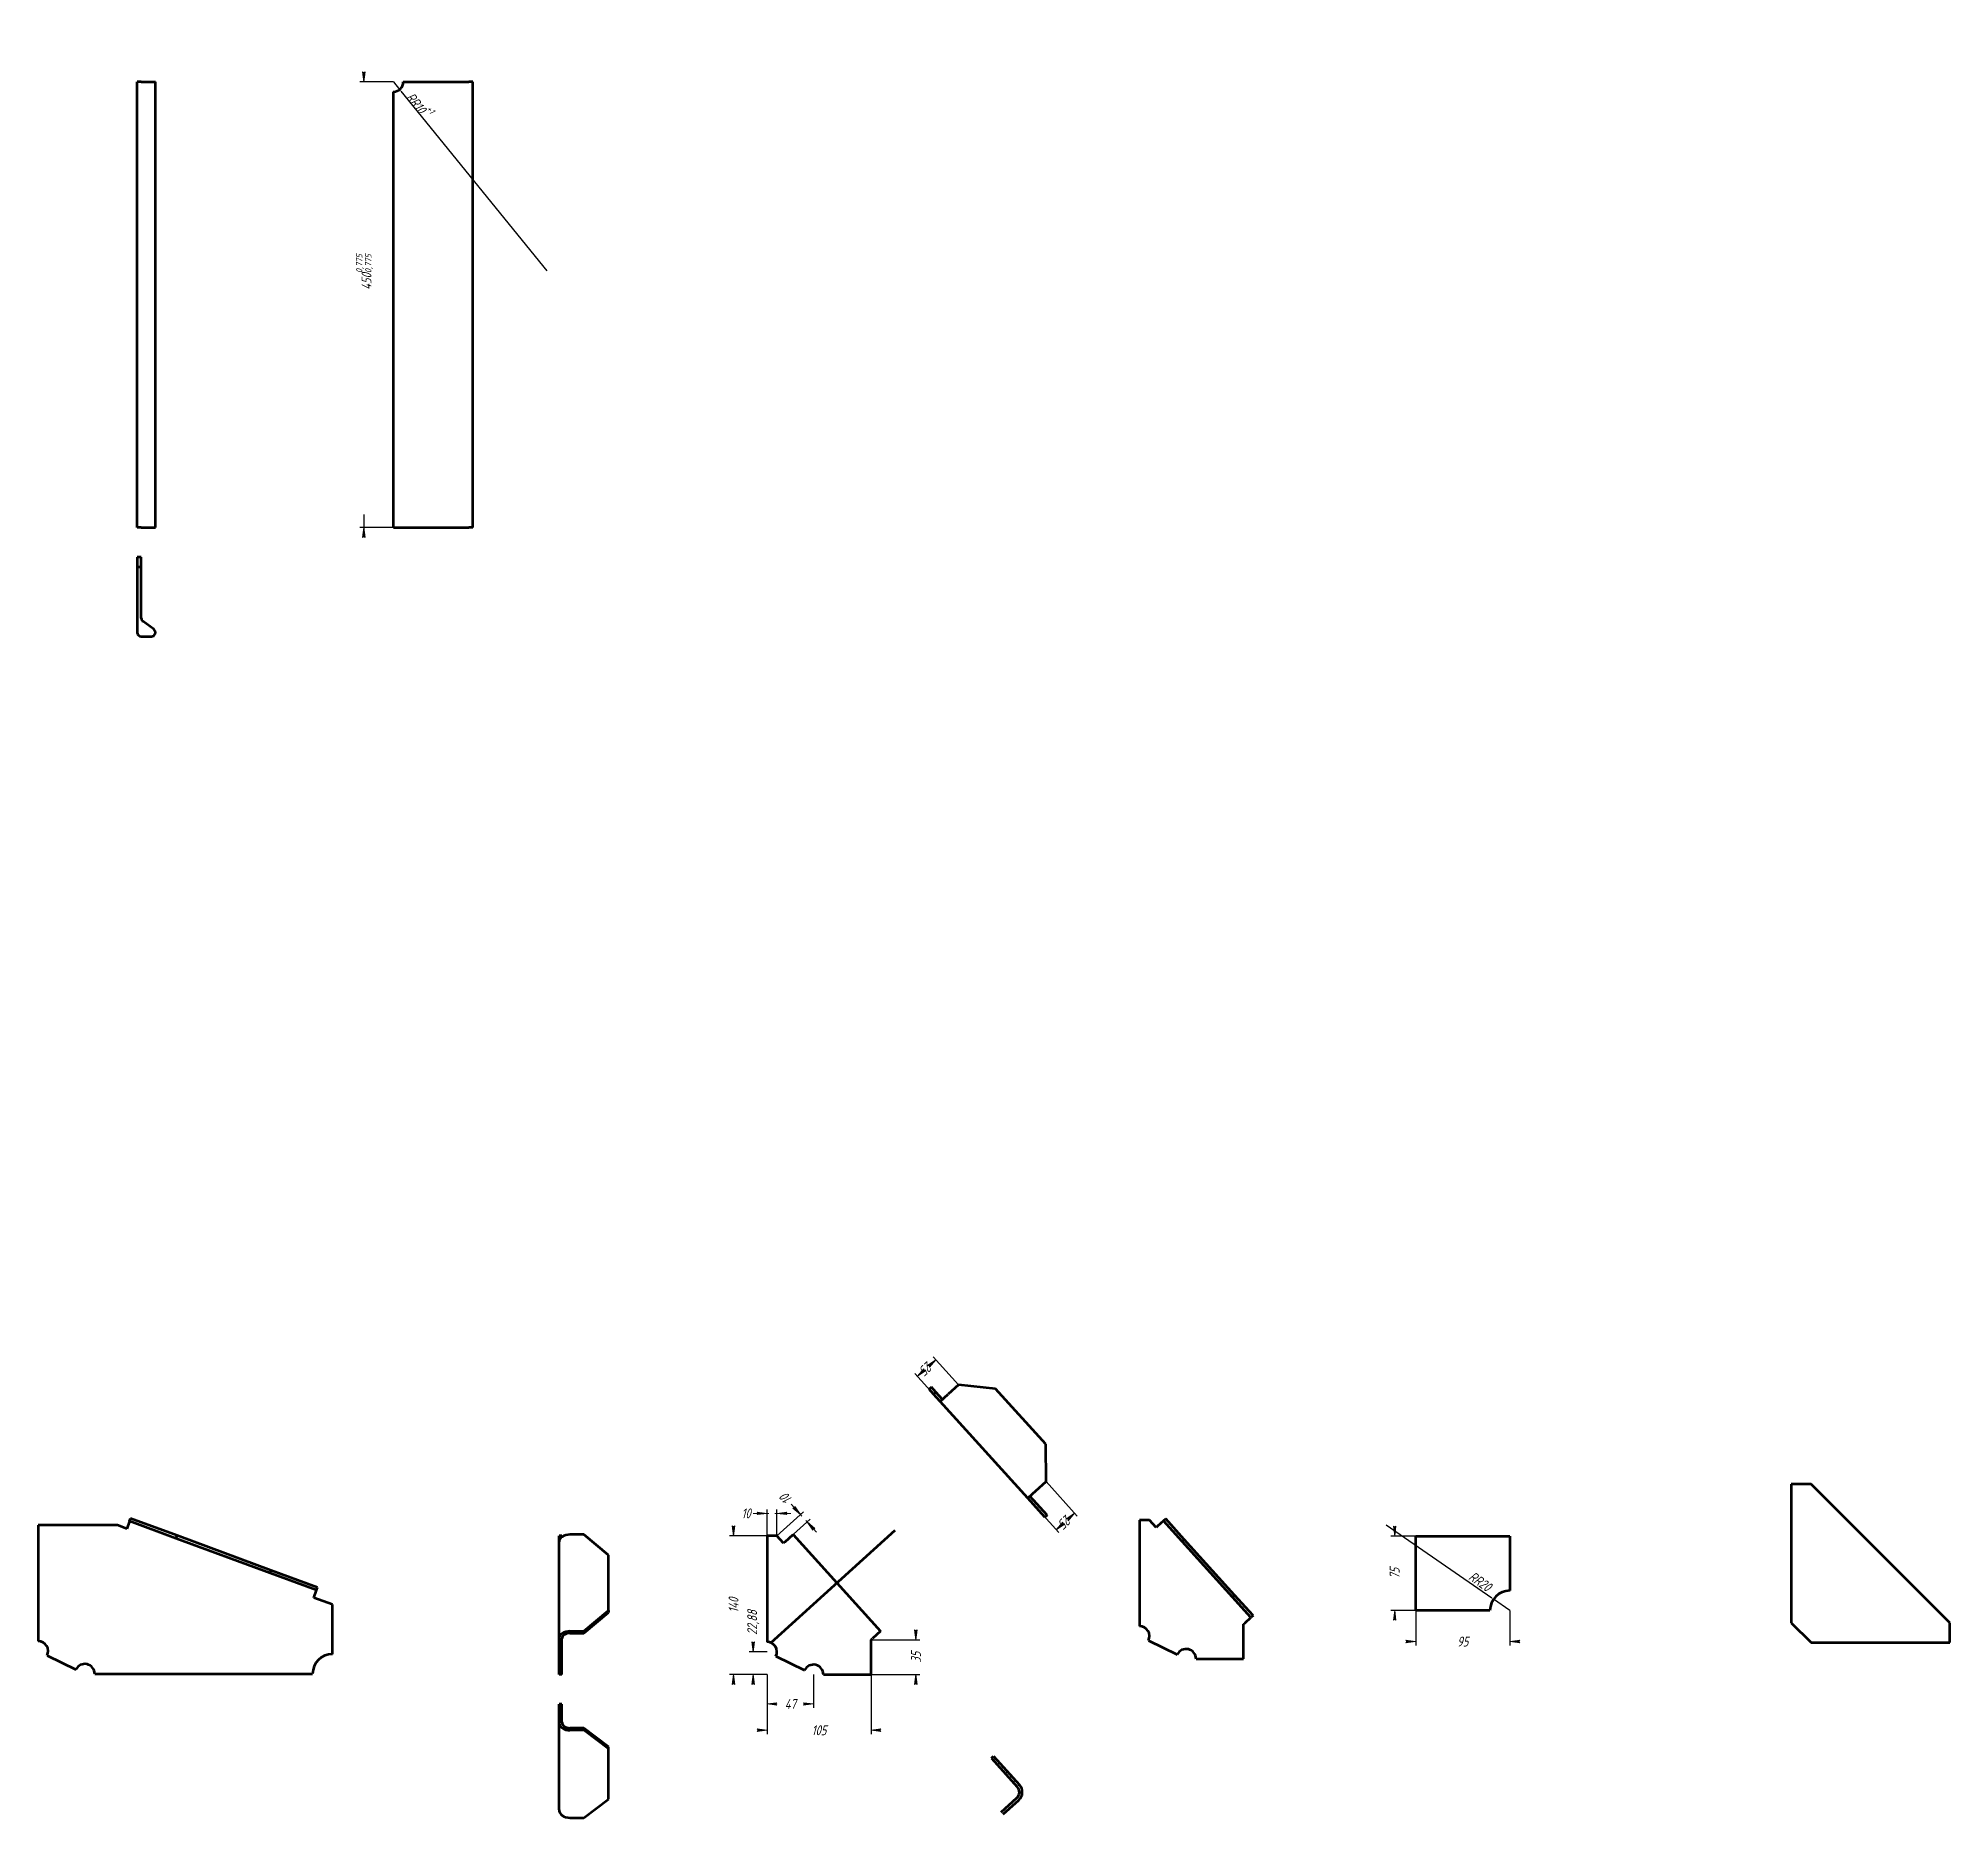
# Model space of a CAD drawing. Header units: millimetres. Extents: x -33 to 2552, y -1066 to 297.
# Drawn here: x 1587 to 2552, y -925 to -27 of the extents above; entities that cross this region are included whole.
import ezdxf

# ---------------------------------------------------------------- set-up
doc = ezdxf.new("R2010")
doc.units = ezdxf.units.MM
doc.linetypes.add('K5LT_BASIC', pattern=[0])
doc.linetypes.add('K5LT_THIN', pattern=[0])
doc.layers.add('Системный слой', color=7, linetype='Continuous')
doc.layers.add('Системный слой (1)', color=7, linetype='Continuous', true_color=0x909090)
doc.styles.add('KDIMTEXTSTYLE', font='GOST_AU.SHX', dxfattribs={"width": 0.96, "oblique": 15, "height": 5})
doc.dimstyles.new('KDIMSTYLE (0.50)', dxfattribs={"dimtxt": 5, "dimasz": 1, "dimexe": 2, "dimexo": 0, "dimgap": 1, "dimtad": 1, "dimlfac": 2, "dimtxsty": 'KDIMTEXTSTYLE', "dimsah": 1, "dimcen": 0, "dimdle": 1, "dimadec": 0, "dimazin": 0, "dimtfac": 0.667, "dimtmove": 0, "dimatfit": 3, "dimfxl": 1, "dimtvp": 1, "dimtolj": 1, "dimtzin": 0, "dimarcsym": 0})

msp = doc.modelspace()

# ---------------------------------------------------------------- blocks, each defined once
blk = doc.blocks.new('KDIMARROW_02')
at = {"layer": 'Системный слой'}
blk.add_hatch(color=0, dxfattribs=at).paths.add_polyline_path([(4.5, 0), (5, 0.66), (0, 0), (5, -0.66)])
at = {"layer": 'Системный слой', "color": 0, "linetype": 'K5LT_THIN', "lineweight": 18}
for p, q in [((5, 0.66), (0, 0)), ((0, 0), (5, -0.66)), ((0, 0), (7, 0)), ((4.5, 0), (5, 0.66)), ((5, -0.66), (4.5, 0))]:
    blk.add_line(p, q, dxfattribs=at)
at = {"layer": 'Системный слой (1)', "color": 0, "linetype": 'K5LT_THIN', "lineweight": 18}
blk.add_line((0, 0), (-1, 0), dxfattribs=at)
blk = doc.blocks.new('KDIMARROW_01')
at = {"layer": 'Системный слой'}
blk.add_hatch(color=0, dxfattribs=at).paths.add_polyline_path([(-5, -0.66), (0, 0), (-5, 0.66), (-4.5, 0)])
at = {"layer": 'Системный слой', "color": 0, "linetype": 'K5LT_THIN', "lineweight": 18}
for p, q in [((-4.5, 0), (-5, 0.66)), ((-5, 0.66), (0, 0)), ((0, 0), (-5, -0.66)), ((-5, -0.66), (-4.5, 0))]:
    blk.add_line(p, q, dxfattribs=at)
at = {"layer": 'Системный слой (1)', "color": 0, "linetype": 'K5LT_THIN', "lineweight": 18}
blk.add_line((0, 0), (-1, 0), dxfattribs=at)

# ---------------------------------------------------------------- dimensions: what is measured, and where the dimension line sits
at = {"layer": 'Системный слой (1)', "color": 7}
for base, p1, p2, angle, location, override in [((1751.67351, -273.76513), (1766.67351, -48.76513), (1766.67351, -273.76513), 90, (1751.67351, -144.76513), {"dimexo": 0, "dimpost": '\\H5.0;\\W0.965;\\Q15;<>\\H0.65x;\\S0,775^0,775;\\H1.5x;', "dimblk1": 'KDIMARROW_01', "dimblk2": 'KDIMARROW_01', "dimse1": 0, "dimse2": 0, "dimclrt": 7, "dimtolj": 1}), ((2031.21066, -702.27448), (2051.97928, -706.59796), (2042.71009, -714.98437), 222.13759477, (2035.84526, -698.08127), {"dimexo": 0, "dimpost": '\\H5.0;\\W0.965;\\Q15;<>', "dimblk1": 'KDIMARROW_01', "dimblk2": 'KDIMARROW_01', "dimse1": 0, "dimse2": 0, "dimclrt": 7, "dimtolj": 1}), ((1972.13089, -772.09898), (1963.61299, -786.54841), (1960.25842, -782.84074), 132.13759477, (1965.04884, -764.27145), {"dimexo": 0, "dimpost": '\\H5.0;\\W0.965;\\Q15;<>', "dimblk1": 'KDIMARROW_02', "dimblk2": 'KDIMARROW_02', "dimse1": 0, "dimse2": 0, "dimclrt": 7, "dimtolj": 1}), ((2101.28488, -779.72494), (2096.12472, -755.39028), (2086.85552, -763.7767), 222.13759477, (2105.91948, -775.53173), {"dimexo": 0, "dimpost": '\\H5.0;\\W0.965;\\Q15;<>', "dimblk1": 'KDIMARROW_01', "dimblk2": 'KDIMARROW_01', "dimse1": 0, "dimse2": 0, "dimclrt": 7, "dimtolj": 1}), ((1938.37212, -852.84074), (1955.25842, -782.84074), (1955.25842, -852.84074), 90, (1938.37212, -817.84074), {"dimexo": 0, "dimpost": '\\H5.0;\\W0.965;\\Q15;<>', "dimblk1": 'KDIMARROW_01', "dimblk2": 'KDIMARROW_01', "dimse1": 0, "dimse2": 0, "dimclrt": 7, "dimtolj": 1}), ((2272.10485, -820.47931), (2282.70103, -782.97931), (2282.70103, -820.47931), 90, (2272.10485, -801.72931), {"dimexo": 0, "dimpost": '\\H5.0;\\W0.965;\\Q15;<>', "dimblk1": 'KDIMARROW_01', "dimblk2": 'KDIMARROW_01', "dimse1": 0, "dimse2": 0, "dimclrt": 7, "dimtolj": 1}), ((1948.333, -852.84074), (1955.25842, -841.40268), (1955.25842, -852.84074), 90, (1948.333, -826.58077), {"dimexo": 0, "dimpost": '\\H5.0;\\W0.965;\\Q15;<>', "dimblk1": 'KDIMARROW_01', "dimblk2": 'KDIMARROW_01', "dimse1": 0, "dimse2": 0, "dimclrt": 7, "dimtolj": 1}), ((2030.41516, -852.84074), (2007.75842, -835.34074), (2007.75842, -852.84074), 90, (2030.41516, -844.09074), {"dimexo": 0, "dimpost": '\\H5.0;\\W0.965;\\Q15;<>', "dimblk1": 'KDIMARROW_01', "dimblk2": 'KDIMARROW_01', "dimse1": 0, "dimse2": 0, "dimclrt": 7, "dimtolj": 1})]:
    msp.add_linear_dim(base=base, p1=p1, p2=p2, angle=angle, location=location, dimstyle='KDIMSTYLE (0.50)', override=override, dxfattribs=at).render()
for center, radius, location, override in [((1766.67351, -48.76513), 5, (1777.55663, -62.19026), {"dimpost": '\\H5.0;\\W0.965;\\Q15;R<>\\H0.65x;\\S+1^;\\H1.5x;', "dimblk2": 'KDIMARROW_02', "dimclrt": 7, "dimtolj": 1}), ((2330.20103, -820.47931), 10, (2313.18711, -808.73714), {"dimpost": '\\H5.0;\\W0.965;\\Q15;R<>', "dimblk2": 'KDIMARROW_01', "dimclrt": 7, "dimtolj": 1})]:
    msp.add_radius_dim(center=center, radius=radius, location=location, dimstyle='KDIMSTYLE (0.50)', override=override, dxfattribs=at).render()
for base, p1, p2, location, override in [((1960.25842, -771.46994), (1955.25842, -782.84074), (1960.25842, -782.84074), (1944.70259, -771.46994), {"dimexo": 0, "dimpost": '\\H5.0;\\W0.965;\\Q15;<>', "dimblk1": 'KDIMARROW_02', "dimblk2": 'KDIMARROW_02', "dimse1": 0, "dimse2": 0, "dimclrt": 7, "dimtolj": 1}), ((2282.70103, -836.19834), (2330.20103, -820.47931), (2282.70103, -820.47931), (2306.45103, -836.19834), {"dimexo": 0, "dimpost": '\\H5.0;\\W0.965;\\Q15;<>', "dimblk1": 'KDIMARROW_01', "dimblk2": 'KDIMARROW_01', "dimse1": 0, "dimse2": 0, "dimclrt": 7, "dimtolj": 1}), ((1978.75842, -867.72102), (1955.25842, -852.84074), (1978.75842, -852.84074), (1967.00842, -867.72102), {"dimexo": 0, "dimpost": '\\H5.0;\\W0.965;\\Q15;<>', "dimblk1": 'KDIMARROW_01', "dimblk2": 'KDIMARROW_01', "dimse1": 0, "dimse2": 0, "dimclrt": 7, "dimtolj": 1}), ((1955.25842, -880.98639), (2007.75842, -852.84074), (1955.25842, -852.84074), (1981.50842, -880.98639), {"dimexo": 0, "dimpost": '\\H5.0;\\W0.965;\\Q15;<>', "dimblk1": 'KDIMARROW_01', "dimblk2": 'KDIMARROW_01', "dimse1": 0, "dimse2": 0, "dimclrt": 7, "dimtolj": 1})]:
    msp.add_linear_dim(base=base, p1=p1, p2=p2, location=location, dimstyle='KDIMSTYLE (0.50)', override=override, dxfattribs=at).render()

# ---------------------------------------------------------------- hatches: boundary and pattern name
at = {"layer": 'Системный слой (1)'}
h = msp.add_hatch(dxfattribs=at)
h.set_pattern_fill('', angle=45, style=0, pattern_type=0)
h.set_pattern_definition([(45, (0, 0), (-2.1213203, 2.1213203), [])])
h.paths.add_polyline_path([(2081.33115, -915.16746), (2073.43633, -922.3104), (2074.4427, -923.4227), (2082.33752, -916.27976), (2083.59182, -914.61041), (2084.13348, -912.59383), (2083.88443, -910.52067), (2082.88057, -908.68975), (2082.72595, -908.51129), (2069.64314, -894.05135), (2068.53083, -895.05772), (2081.61364, -909.51766), (2082.48356, -911.0679), (2082.59586, -912.84199), (2081.92835, -914.48955)])

# ---------------------------------------------------------------- linework, layer by layer
at = {"layer": 'Системный слой (1)', "color": 5, "linetype": 'K5LT_BASIC', "lineweight": 60, "true_color": 0x0000ff}
for p, q in [((1637.36251, -273.76513), (1637.36251, -48.76513)), ((1639.36251, -48.76513), (1637.36251, -48.76513)), ((1639.36251, -48.76513), (1644.50702, -48.76513)), ((1644.50702, -48.76513), (1646.50702, -48.76513)), ((1646.50702, -273.76513), (1646.50702, -48.76513)), ((1766.67351, -273.76513), (1766.67351, -53.76513)), ((1771.67351, -48.76513), (1804.67351, -48.76513)), ((1806.67351, -48.76513), (1804.67351, -48.76513)), ((1806.67351, -273.76513), (1806.67351, -48.76513)), ((1639.36251, -273.76513), (1637.36251, -273.76513)), ((1639.36251, -273.76513), (1644.50702, -273.76513)), ((1644.50702, -273.76513), (1646.50702, -273.76513)), ((1766.67351, -273.76513), (1804.67351, -273.76513)), ((1806.67351, -273.76513), (1804.67351, -273.76513)), ((1637.36251, -288.76513), (1637.36251, -293.76513)), ((1639.36251, -288.76513), (1637.36251, -288.76513)), ((1639.36251, -293.76513), (1639.36251, -288.76513)), ((1639.36251, -293.76513), (1637.36251, -293.76513)), ((1637.36251, -293.76513), (1637.36251, -326.76513)), ((1639.36251, -319.51513), (1639.36251, -293.76513)), ((1645.68664, -325.15005), (1640.18288, -321.13021)), ((1639.36251, -328.76513), (1644.50702, -328.76513)), ((2038.2172, -707.78279), (2037.1049, -708.78916)), ((2039.35552, -711.2767), (2037.1049, -708.78916)), ((2040.46782, -710.27033), (2038.2172, -707.78279)), ((2040.46782, -710.27033), (2039.35552, -711.2767)), ((2042.71009, -714.98437), (2039.35552, -711.2767)), ((2043.82239, -713.978), (2040.46782, -710.27033)), ((2042.71009, -714.98437), (2046.78853, -711.29435)), ((2051.97928, -706.59796), (2046.78853, -711.29435)), ((2070.64127, -708.59304), (2051.97928, -706.59796)), ((2096.00113, -736.62236), (2070.64127, -708.59304)), ((2086.85552, -763.7767), (2042.71009, -714.98437)), ((2096.12472, -755.39028), (2096.00113, -736.62236)), ((2079.39597, -755.53193), (2079.1537, -755.26415)), ((2090.93397, -760.08667), (2086.85552, -763.7767)), ((2090.93397, -760.08667), (2096.12472, -755.39028)), ((2472.31217, -756.72931), (2472.31217, -826.72931)), ((2482.31217, -756.72931), (2472.31217, -756.72931)), ((2552.31217, -826.72931), (2482.31217, -756.72931)), ((2095.56188, -773.39951), (2086.85552, -763.7767)), ((2096.67418, -772.39314), (2087.96782, -762.77033)), ((1587.37048, -777.51411), (1587.37048, -836.07605)), ((1627.37048, -777.51411), (1587.37048, -777.51411)), ((1632.06183, -779.24364), (1627.37048, -777.51411)), ((1633.44545, -775.49056), (1632.06183, -779.24364)), ((1633.44545, -775.49056), (1633.96431, -774.08315)), ((1656.90218, -784.1382), (1633.44545, -775.49056)), ((1657.42104, -782.7308), (1633.96431, -774.08315)), ((1957.14108, -836.77066), (2019.96929, -779.9261)), ((2096.67418, -772.39314), (2095.56188, -773.39951)), ((2148.33854, -774.94834), (2143.33854, -774.94834)), ((2143.33854, -774.94834), (2143.33854, -828.51028)), ((2151.6931, -778.65602), (2148.33854, -774.94834)), ((2152.43464, -777.9851), (2151.6931, -778.65602)), ((2155.40078, -775.30145), (2152.43464, -777.9851)), ((2156.51308, -774.29508), (2155.40078, -775.30145)), ((2164.79357, -785.68295), (2155.40078, -775.30145)), ((2165.90587, -784.67658), (2156.51308, -774.29508)), ((1656.90218, -784.1382), (1657.42104, -782.7308)), ((1704.41468, -801.65433), (1656.90218, -784.1382)), ((1704.93354, -800.24693), (1657.42104, -782.7308)), ((1851.75842, -782.84074), (1850.25842, -782.84074)), ((1850.25842, -786.54841), (1850.25842, -782.84074)), ((1850.25842, -834.66982), (1850.25842, -785.8775)), ((1851.75842, -783.34486), (1851.75842, -782.84074)), ((1862.75842, -782.18748), (1855.75842, -782.18748)), ((1875.25842, -792.56898), (1862.75842, -782.18748)), ((1960.25842, -782.84074), (1955.25842, -782.84074)), ((1955.25842, -782.84074), (1955.25842, -836.40268)), ((1963.61299, -786.54841), (1960.25842, -782.84074)), ((1964.35452, -785.8775), (1963.61299, -786.54841)), ((1964.35452, -785.8775), (1968.43297, -782.18748)), ((1968.43297, -782.18748), (2012.5784, -830.9798)), ((2165.90587, -784.67658), (2164.79357, -785.68295)), ((2190.15343, -813.71227), (2164.79357, -785.68295)), ((2191.26573, -812.7059), (2165.90587, -784.67658)), ((2282.70103, -782.97931), (2330.20103, -782.97931)), ((2282.70103, -820.47931), (2282.70103, -782.97931)), ((2330.20103, -782.97931), (2330.20103, -810.47931)), ((1704.41468, -801.65433), (1704.93354, -800.24693)), ((1728.39027, -808.89457), (1704.93354, -800.24693)), ((1875.25842, -820.5983), (1875.25842, -792.56898)), ((1727.87141, -810.30197), (1704.41468, -801.65433)), ((1726.48779, -814.05505), (1727.87141, -810.30197)), ((1727.87141, -810.30197), (1728.39027, -808.89457)), ((1735.87048, -817.51411), (1726.48779, -814.05505)), ((1735.87048, -842.51411), (1735.87048, -817.51411)), ((2191.26573, -812.7059), (2190.15343, -813.71227)), ((2199.54621, -824.09377), (2190.15343, -813.71227)), ((2200.65852, -823.0874), (2191.26573, -812.7059)), ((1862.75842, -830.9798), (1875.25842, -820.5983)), ((1862.75842, -831.98617), (1875.25842, -821.60467)), ((1875.25842, -820.5983), (1875.25842, -821.60467)), ((2195.83854, -827.44834), (2196.58007, -826.77742)), ((2195.83854, -844.94834), (2195.83854, -827.44834)), ((2196.58007, -826.77742), (2199.54621, -824.09377)), ((2200.65852, -823.0874), (2199.54621, -824.09377)), ((2320.20103, -820.47931), (2282.70103, -820.47931)), ((2472.31217, -826.72931), (2482.31217, -836.72931)), ((2552.31217, -836.72931), (2552.31217, -826.72931)), ((1850.25842, -835.34074), (1850.25842, -834.66982)), ((1850.25842, -852.84074), (1850.25842, -835.34074)), ((1851.75842, -835.34074), (1850.25842, -835.34074)), ((1851.75842, -835.34074), (1851.75842, -834.66982)), ((1851.75842, -852.84074), (1851.75842, -835.34074)), ((1855.75842, -830.9798), (1862.75842, -830.9798)), ((1855.75842, -831.98617), (1862.75842, -831.98617)), ((1862.75842, -830.9798), (1862.75842, -831.98617)), ((2007.75842, -835.34074), (2008.49996, -834.66982)), ((2007.75842, -852.84074), (2007.75842, -835.34074)), ((2012.5784, -830.9798), (2008.49996, -834.66982)), ((2147.83429, -835.69848), (2162.34278, -842.76014)), ((2482.31217, -836.72931), (2552.31217, -836.72931)), ((1591.86623, -843.26425), (1606.37473, -850.32591)), ((1959.75417, -843.59088), (1974.26267, -850.65254)), ((2171.83854, -844.94834), (2195.83854, -844.94834)), ((1615.87048, -852.51411), (1725.87048, -852.51411)), ((1851.75842, -852.84074), (1850.25842, -852.84074)), ((1983.75842, -852.84074), (2007.75842, -852.84074)), ((1850.25842, -872.84074), (1850.25842, -867.84074)), ((1851.75842, -867.84074), (1850.25842, -867.84074)), ((1851.75842, -872.84074), (1851.75842, -867.84074)), ((1851.75842, -872.84074), (1850.25842, -872.84074)), ((1850.25842, -876.1953), (1850.25842, -872.84074)), ((1850.25842, -876.93684), (1850.25842, -876.1953)), ((1851.75842, -876.1953), (1850.25842, -876.1953)), ((1850.25842, -921.08227), (1850.25842, -876.93684)), ((1851.75842, -876.1953), (1851.75842, -872.84074)), ((1851.75842, -876.93684), (1851.75842, -876.1953)), ((1862.75842, -879.90298), (1855.75842, -879.90298)), ((1862.75842, -881.01528), (1855.75842, -881.01528)), ((1862.75842, -881.01528), (1862.75842, -879.90298)), ((1875.25842, -889.29577), (1862.75842, -879.90298)), ((1875.25842, -890.40807), (1862.75842, -881.01528)), ((1875.25842, -890.40807), (1875.25842, -889.29577)), ((1875.25842, -915.76793), (1875.25842, -890.40807)), ((2068.53083, -895.05772), (2069.64314, -894.05135)), ((2068.53083, -895.05772), (2081.61364, -909.51766)), ((2069.64314, -894.05135), (2082.72595, -908.51129)), ((1862.75842, -925.16072), (1875.25842, -915.76793)), ((2073.43633, -922.3104), (2081.33115, -915.16746)), ((2074.4427, -923.4227), (2082.33752, -916.27976)), ((1855.75842, -925.16072), (1862.75842, -925.16072))]:
    msp.add_line(p, q, dxfattribs=at)
for centre, radius, start, end in [((1766.67351, -48.76513), 5, 270, 0), ((1639.36251, -326.76513), 2, 180, 270), ((1641.36251, -319.51513), 2, 180, 233.85632714), ((1644.50702, -326.76513), 2, 270, 53.85632714), ((2330.20103, -820.47931), 10, 90, 180), ((2143.33854, -833.51028), 5, 334.0466243, 90), ((1587.37048, -841.07605), 5, 334.0466243, 90), ((1955.25842, -841.40268), 5, 334.0466243, 90), ((1610.87048, -852.51411), 5, 0, 154.0466243), ((1735.87048, -852.51411), 10, 90, 180), ((1978.75842, -852.84074), 5, 0, 154.0466243), ((2166.83854, -844.94834), 5, 0, 154.0466243), ((2078.6475, -912.20132), 4, 312.13759477, 42.13759477), ((2078.6475, -912.20132), 5.5, 312.13759477, 42.13759477)]:
    msp.add_arc(centre, radius, start, end, dxfattribs=at)
for centre, major_axis, ratio, start_param, end_param in [((1855.75842, -785.8775), (-5.5, 0), 0.670913324, 4.71238898, 6.283185307), ((1855.75842, -834.66982), (-5.5, 0), 0.670913324, 4.71238898, 6.283185307), ((1855.75842, -834.66982), (-4, 0), 0.670913324, 4.71238898, 6.283185307), ((1855.75842, -876.93684), (-5.5, 0), 0.741535779, 0, 1.570796327), ((1855.75842, -876.93684), (4, 0), 0.741535779, 3.141592654, 4.71238898), ((1855.75842, -921.08227), (5.5, 0), 0.741535779, 3.141592654, 4.71238898)]:
    msp.add_ellipse(centre, major_axis=major_axis, ratio=ratio, start_param=start_param, end_param=end_param, dxfattribs=at)

msp.set_redraw_order([(e.dxf.handle, doc.entitydb.next_handle()) for e in msp.query("TEXT MTEXT ATTDEF DIMENSION ARC_DIMENSION")])  # texts and dimensions are drawn at this point

doc.saveas('drawing.dxf')
